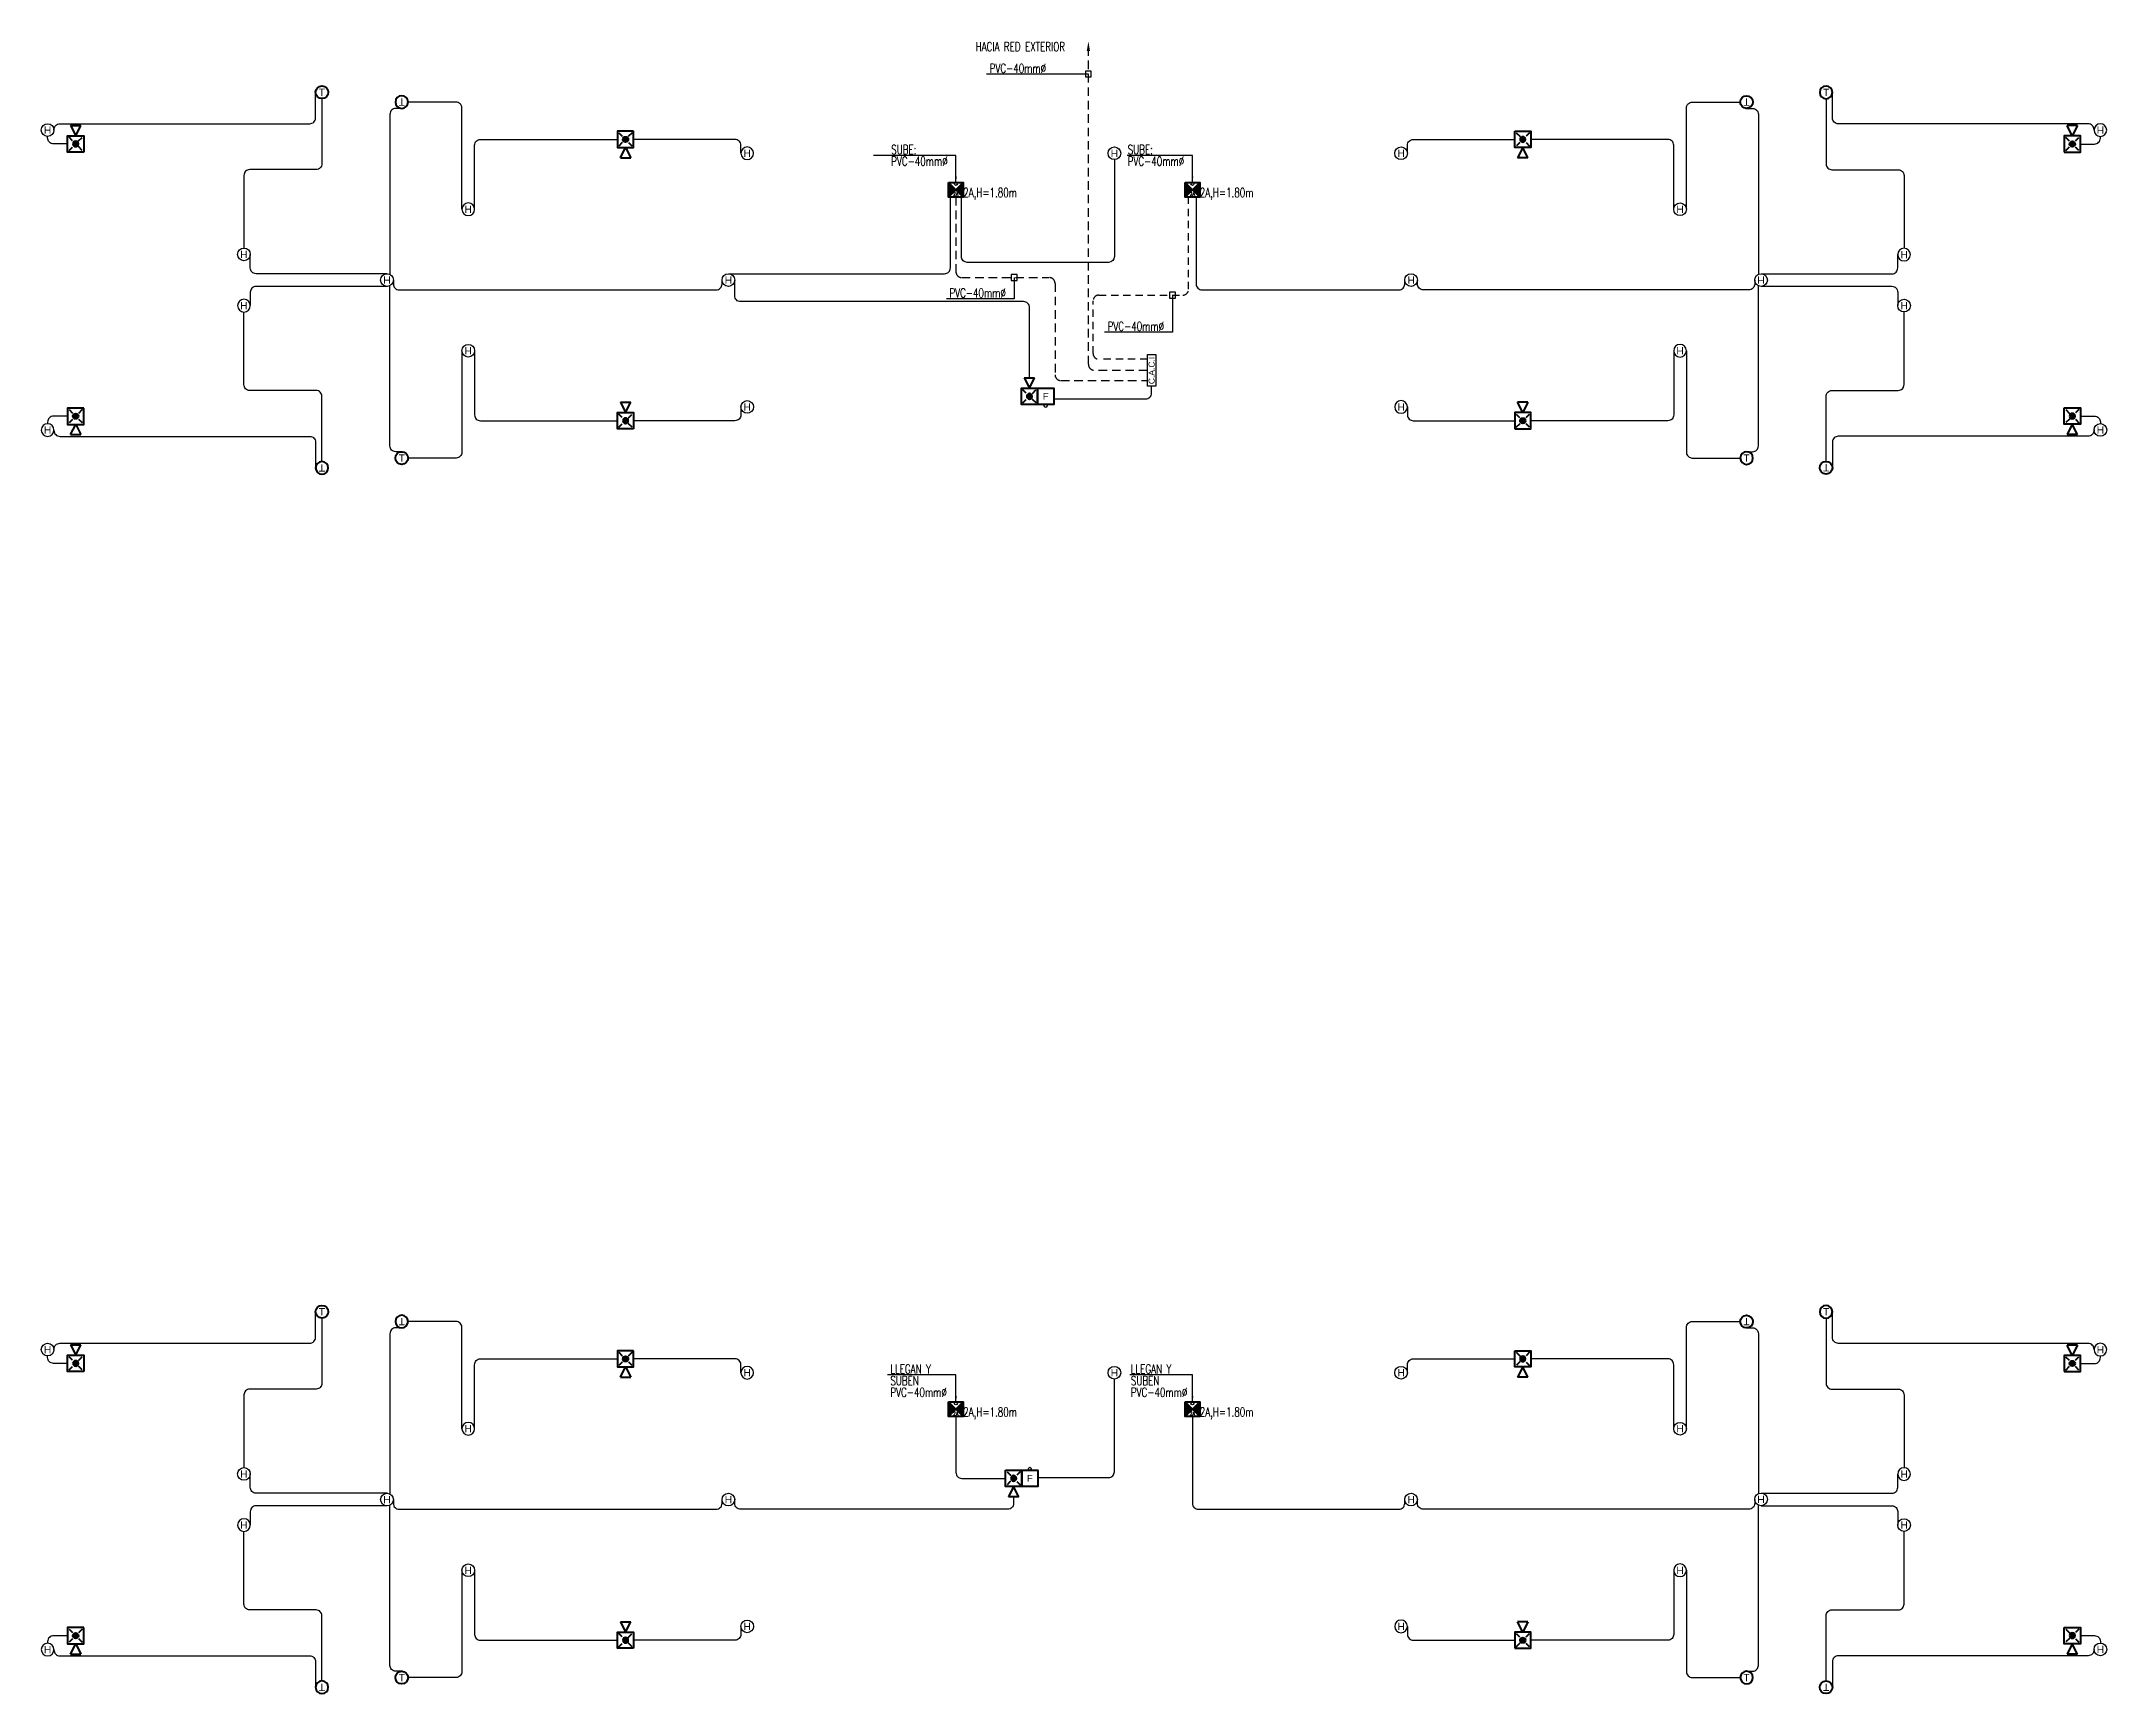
# Model space of a CAD drawing. Header units: millimetres. Extents: x 4 to 46, y -121 to 34.
# Drawn here: x 3.85 to 46.2, y 0.14 to 34.02 of the extents above; entities that cross this region are included whole.
import ezdxf
from ezdxf.enums import TextEntityAlignment as Align

# ---------------------------------------------------------------- set-up
doc = ezdxf.new("R2010")
doc.units = ezdxf.units.MM
doc.linetypes.add('CONTINUA', pattern=[0])
doc.linetypes.add('DASHED', pattern=[0.75, 0.5, -0.25])
for name, color, linetype, lineweight in [('MQ.CAJA PASO TELECOMUNICACIONES', 94, 'Continuous', 40), ('MQ.CAN ACI', 150, 'RAYABARRA', 40), ('MQ.CANALI DYA', 150, 'Continuous', 30), ('MQ.CIRCUITO TOMACORRIENTE TECHO', 7, 'Continuous', 30), ('MQ.DETECTOR HUMO', 150, 'Continuous', 30), ('MQ.FLECHAS', 135, 'Continuous', 15), ('MQ.TEXTO GENERAL', 255, 'Continuous', 40), ('MQ.TEXTOS GENERALES', 7, 'Continuous', 30)]:
    doc.layers.add(name, color=color, linetype=linetype, lineweight=lineweight)
doc.layers.add('MQ_DETECTOR TEMPERATURA', color=150, linetype='Continuous', lineweight=50, true_color=0x007fff)
doc.styles.add('MQTEXTO', font='romans.shx')
doc.styles.get("Standard").update_dxf_attribs({"font": 'arial.ttf'})
doc.linetypes.add('RAYABARRA', pattern='A,0.3,-0.3,["|",Standard,S=0.1,R=0,X=-0.1,Y=-0.05],-0.25', length=0.85)
doc.dimstyles.new('ISO-25', dxfattribs={"dimtxt": 2.5, "dimasz": 2.5, "dimexe": 1.25, "dimexo": 0.625, "dimtad": 1, "dimtxsty": 'Standard', "dimcen": 2.5, "dimadec": 0, "dimazin": 0, "dimtfac": 1, "dimtmove": 0, "dimatfit": 3, "dimfxl": 1, "dimarcsym": 0})

msp = doc.modelspace()

# ---------------------------------------------------------------- texts
at = {"layer": 'MQ.TEXTO GENERAL', "color": 7, "style": 'MQTEXTO', "width": 0.7}
for s, p in [('HACIA RED EXTERIOR', (23.005, 33.91, 0)), ('PVC-40mm%%C', (23.292, 33.467, 0)), ('PVC-40mm%%C', (22.467, 28.861, 0)), ('PVC-40mm%%C', (25.711, 28.177))]:
    msp.add_text(s, height=0.1875, dxfattribs=at).set_placement(p, align=Align.MIDDLE_LEFT)

# ---------------------------------------------------------------- blocks, each defined once
blk = doc.blocks.new('AVISADOR SONORO 1 EN 75')
at = {"layer": 'MQ.CAN ACI', "linetype": 'CONTINUA', "ltscale": 0.05}
h = blk.add_hatch(color=256, dxfattribs=at)
h.paths.add_polyline_path([(0, 0.166), (-0.039, 0.127, 0.198912), (0, 0.111, 0.198912), (0.039, 0.127)])
h.paths.add_polyline_path([(0.039, 0.127, 0.414214), (0.039, 0.206), (0, 0.166)])
h.paths.add_polyline_path([(0.039, 0.206, 0.198912), (0, 0.222, 0.198912), (-0.039, 0.206), (0, 0.166)])
h.paths.add_polyline_path([(0, 0.166), (-0.039, 0.206, 0.414214), (-0.039, 0.127)])
for p, q in [((0.106, 0.544), (-0.106, 0.544)), ((0, 0.333), (-0.106, 0.544)), ((0.106, 0.544), (0, 0.333)), ((-0.135, 0.032), (-0.056, 0.11)), ((-0.061, 0.227), (-0.13, 0.297)), ((0.066, 0.232), (0.135, 0.302)), ((0.135, 0.032), (0.066, 0.101))]:
    blk.add_line(p, q, dxfattribs=at)
blk.add_lwpolyline([(-0.166, 0), (0.166, 0), (0.166, 0.333), (-0.166, 0.333)], close=True, dxfattribs=at)
blk.add_circle((0, 0.166), 0.0555, dxfattribs=at)
blk = doc.blocks.new('TERMOSTA ADOSADO FCR 1 EN 75')
at = {"layer": 'MQ_DETECTOR TEMPERATURA', "ltscale": 0.5}
blk.add_circle((0, 0), 0.13, dxfattribs=at)
blk.add_text('T', height=0.15, dxfattribs=at).set_placement((0, 0), align=Align.MIDDLE_CENTER)
blk = doc.blocks.new('DETECTOR DE HUMO 1 EN 75')
at = {"layer": 'MQ.DETECTOR HUMO'}
blk.add_circle((0, 0.13), 0.13, dxfattribs=at)
blk.add_text('H', height=0.15, rotation=180, dxfattribs=at).set_placement((0, 0.13), align=Align.MIDDLE_CENTER)
blk = doc.blocks.new('DETECTORES1 TORRE')
at = {"layer": 'MQ.CANALI DYA', "elevation": 0}
for points in [[(-4.745, 1.6), (-4.745, 1.609, -0.414214), (-4.625, 1.729), (0.5, 1.729, 0.414214), (0.62, 1.849), (0.62, 2.375)], [(0.75, 2.245), (0.75, 0.909, -0.414214), (0.63, 0.789), (-0.73, 0.789, 0.414214), (-0.85, 0.669), (-0.85, -0.82)], [(-4.466, 1.316), (-4.755, 1.316, -0.414214), (-4.875, 1.436), (-4.875, 1.47)]]:
    blk.add_lwpolyline(points, format="xyb", dxfattribs=at)
at = {"layer": 'MQ.CANALI DYA'}
blk.add_lwpolyline([(2.084, -1.345), (-0.6, -1.345, -0.414214), (-0.72, -1.225), (-0.72, -0.95)], format="xyb", dxfattribs=at)
at = {"layer": 'MQ.CAN ACI', "linetype": 'CONTINUA', "ltscale": 0.05, "xscale": -1}
blk.add_blockref('AVISADOR SONORO 1 EN 75', (-4.3, 1.15), dxfattribs=at)
at = {"layer": 'MQ.DETECTOR HUMO'}
for p in [(-4.875, 1.47), (-0.85, -1.08)]:
    blk.add_blockref('DETECTOR DE HUMO 1 EN 75', p, dxfattribs=at)
at = {"layer": 'MQ_DETECTOR TEMPERATURA', "ltscale": 0.5}
blk.add_blockref('TERMOSTA ADOSADO FCR 1 EN 75', (0.75, 2.375, 0), dxfattribs=at)
blk = doc.blocks.new('DETECTORES2 TORRE')
at = {"layer": 'MQ.CANALI DYA', "elevation": 0}
for points in [[(2.399, -2.045), (2.264, -2.045, -0.414214), (2.144, -1.925), (2.144, 1.36)], [(3.88, 0.025), (3.88, -1.289, 0.414214), (4, -1.409), (6.809, -1.409)]]:
    blk.add_lwpolyline(points, format="xyb", dxfattribs=at)
at = {"layer": 'MQ.CANALI DYA'}
for points in [[(3.62, 0.025), (3.62, -2.054, -0.414214), (3.5, -2.174), (2.517, -2.174)], [(9.34, -1.125), (9.34, -1.289, -0.414214), (9.22, -1.409), (7.141, -1.409)]]:
    blk.add_lwpolyline(points, format="xyb", dxfattribs=at)
at = {"layer": 'MQ.CAN ACI', "linetype": 'CONTINUA', "ltscale": 0.05, "xscale": -1}
blk.add_blockref('AVISADOR SONORO 1 EN 75', (6.975, -1.575), dxfattribs=at)
at = {"layer": 'MQ.DETECTOR HUMO'}
for p in [(3.75, -0.105), (9.47, -1.255)]:
    blk.add_blockref('DETECTOR DE HUMO 1 EN 75', p, dxfattribs=at)
at = {"layer": 'MQ_DETECTOR TEMPERATURA', "ltscale": 0.5}
blk.add_blockref('TERMOSTA ADOSADO FCR 1 EN 75', (2.387, -2.174, 0), dxfattribs=at)
blk = doc.blocks.new('PANEL 1 EN 50')
at = {"layer": 'MQ.DETECTOR HUMO'}
blk.add_lwpolyline([(-0.322, 0.173), (0.322, 0.173), (0.322, 0), (-0.322, 0)], close=True, dxfattribs=at)
at = {"layer": 'MQ.DETECTOR HUMO', "color": 7}
blk.add_text('C.A.C.I', height=0.125, rotation=360, dxfattribs=at).set_placement((-0.002, 0.087, 0), align=Align.MIDDLE_CENTER)
blk = doc.blocks.new('ESTACION MANUAL 1 EN 75')
at = {"layer": 'MQ.CAN ACI', "linetype": 'CONTINUA', "ltscale": 0.05}
blk.add_lwpolyline([(-0.166, 0.361), (0.166, 0.361), (0.166, 0.028), (-0.166, 0.028)], close=True, dxfattribs=at)
at = {"layer": 'MQ.TEXTOS GENERALES'}
blk.add_text('F', height=0.14, dxfattribs=at).set_placement((0, 0.194), align=Align.MIDDLE_CENTER)
blk = doc.blocks.new('C.C.(2A) 250x250x125 1 EN 75')
at = {"layer": 'MQ.CAJA PASO TELECOMUNICACIONES'}
h = blk.add_hatch(color=256, dxfattribs=at)
h.dxf.hatch_style = 1
h.paths.add_polyline_path([(0, 0), (0.15, 0.15), (0, 0.3)])
h.paths.add_polyline_path([(0.15, 0.15), (0.3, 0), (0.3, 0.3)])
for p, q in [((0.3, 0.3), (0, 0)), ((0, 0.3), (0.3, 0))]:
    blk.add_line(p, q, dxfattribs=at)
blk.add_lwpolyline([(0, 0.3), (0.3, 0.3), (0.3, 0), (0, 0)], close=True, dxfattribs=at)
at = {"layer": 'DEFPOINTS', "style": 'MQTEXTO', "width": 0.9}
blk.add_text('2A', height=0.075, dxfattribs=at).set_placement((0.092, 0.061), align=Align.MIDDLE_LEFT)
blk = doc.blocks.new('pasillo1 torre')
at = {"layer": 'MQ.CANALI DYA'}
for points in [[(3.4, 0.47), (3.4, -1.517, -0.414159), (3.28, -1.637), (0.383, -1.638, -0.414269), (0.263, -1.518), (0.263, -0.3)], [(5.078, -0.3), (5.078, -2.08, 0.414214), (5.198, -2.2), (9.234, -2.2, 0.414214), (9.354, -2.08), (9.354, -2)], [(-11.386, -2), (-11.386, -2.08, 0.414214), (-11.266, -2.2), (-4.766, -2.2, 0.414214), (-4.646, -2.08), (-4.646, -2)], [(1.659, -4.006), (1.659, -2.563, 0.414214), (1.539, -2.443), (-4.266, -2.443, -0.414214), (-4.386, -2.323), (-4.386, -2)], [(16.53, -2.002), (16.53, -2.08, -0.414214), (16.41, -2.2), (9.734, -2.2, -0.414214), (9.614, -2.08), (9.614, -2)], [(2.158, -4.438), (4.043, -4.438, 0.414214), (4.163, -4.318), (4.163, -4.172)]]:
    blk.add_lwpolyline(points, format="xyb", dxfattribs=at)
at = {"layer": 'MQ.CANALI DYA', "elevation": 0}
blk.add_lwpolyline([(-4.516, -1.87), (-0.082, -1.87, 0.414214), (0.038, -1.75), (0.038, -0.3)], format="xyb", dxfattribs=at)
at = {"layer": 'MQ.CANALI DYA', "linetype": 'DASHED', "ltscale": 0.3}
blk.add_lwpolyline([(4.077, -3.624), (3.082, -3.624, -0.414214), (2.962, -3.504), (2.962, -2.429, -0.414214), (3.082, -2.309), (4.802, -2.309, 0.414214), (4.922, -2.189), (4.922, -0.3)], format="xyb", dxfattribs=at)
at = {"layer": 'MQ.CIRCUITO TOMACORRIENTE TECHO', "ltscale": 0.3}
for centre in [(0.15, -0.03), (5, -0.03), (1.991, -4.58)]:
    blk.add_circle(centre, 0.03, dxfattribs=at)
at = {"layer": 'MQ.CAJA PASO TELECOMUNICACIONES'}
for p in [(0, -0.3), (4.85, -0.3)]:
    blk.add_blockref('C.C.(2A) 250x250x125 1 EN 75', p, dxfattribs=at)
at = {"layer": 'MQ.CAN ACI', "linetype": 'CONTINUA', "ltscale": 0.05, "xscale": -1}
blk.add_blockref('AVISADOR SONORO 1 EN 75', (1.659, -4.55), dxfattribs=at)
at = {"layer": 'MQ.CAN ACI', "linetype": 'CONTINUA', "ltscale": 0.05}
blk.add_blockref('ESTACION MANUAL 1 EN 75', (1.991, -4.578), dxfattribs=at)
at = {"layer": 'MQ.DETECTOR HUMO'}
for p in [(3.4, 0.47), (-11.516, -2.13), (-4.516, -2.13), (9.484, -2.13), (16.66, -2.132)]:
    blk.add_blockref('DETECTOR DE HUMO 1 EN 75', p, dxfattribs=at)
at = {"layer": 'MQ.DETECTOR HUMO', "rotation": 90}
blk.add_blockref('PANEL 1 EN 50', (4.25, -3.851), dxfattribs=at)
at = {"layer": 'MQ.TEXTO GENERAL', "style": 'MQTEXTO', "width": 0.7}
for s, p in [('SUBE:', (-1.177, 0.675)), ('SUBE:', (3.673, 0.675)), ('2A,H=1.80m', (0.3, -0.206)), ('2A,H=1.80m', (5.15, -0.206))]:
    blk.add_text(s, height=0.1875, dxfattribs=at).set_placement(p, align=Align.MIDDLE_LEFT)
for p in [(-1.177, 0.437), (3.673, 0.437)]:
    blk.add_text('PVC-40mm%%C', height=0.1875, rotation=360, dxfattribs=at).set_placement(p, align=Align.MIDDLE_LEFT)
at = {"layer": 'MQ.FLECHAS'}
for points in [[(0.151, 0.002), (0.151, 0.556), (-1.539, 0.556)], [(5.001, 0.002), (5.001, 0.556), (3.661, 0.556)]]:
    blk.add_leader(points, dimstyle='ISO-25', override={"dimasz": 0.12, "dimfxl": 0.15, "dimfxlon": 1, "dimtzin": 0}, dxfattribs=at)
blk = doc.blocks.new('pasillo4 torre')
at = {"layer": 'MQ.CANALI DYA', "elevation": 0}
for points in [[(1.833, -1.549), (3.28, -1.549, 0.414214), (3.4, -1.429), (3.4, 0.47)], [(5, -0.3), (5, -2.08, 0.414214), (5.12, -2.2), (9.234, -2.2, 0.414214), (9.354, -2.08), (9.354, -2)]]:
    blk.add_lwpolyline(points, format="xyb", dxfattribs=at)
at = {"layer": 'MQ.CANALI DYA'}
for points in [[(0.15, -0.3), (0.15, -1.446, 0.414214), (0.27, -1.566), (1.167, -1.566)], [(-11.386, -2), (-11.386, -2.08, 0.414214), (-11.266, -2.2), (-4.766, -2.2, 0.414214), (-4.646, -2.08), (-4.646, -2)], [(1.334, -1.944), (1.334, -2.08, -0.414214), (1.214, -2.2), (-4.266, -2.2, -0.414214), (-4.386, -2.08), (-4.386, -2)], [(16.53, -1.998), (16.53, -2.08, -0.414214), (16.41, -2.2), (9.734, -2.2, -0.414214), (9.614, -2.08), (9.614, -2)]]:
    blk.add_lwpolyline(points, format="xyb", dxfattribs=at)
at = {"layer": 'MQ.CIRCUITO TOMACORRIENTE TECHO', "ltscale": 0.3}
for centre in [(0.15, -0.03), (5, -0.03, 0), (1.666, -1.37, 0)]:
    blk.add_circle(centre, 0.03, dxfattribs=at)
at = {"layer": 'MQ.CAJA PASO TELECOMUNICACIONES'}
for p in [(0, -0.3), (4.85, -0.3, 0)]:
    blk.add_blockref('C.C.(2A) 250x250x125 1 EN 75', p, dxfattribs=at)
at = {"layer": 'MQ.CAN ACI', "linetype": 'CONTINUA', "ltscale": 0.05, "xscale": -1, "rotation": 180}
blk.add_blockref('AVISADOR SONORO 1 EN 75', (1.334, -1.4, 0), dxfattribs=at)
at = {"layer": 'MQ.CAN ACI', "linetype": 'CONTINUA', "ltscale": 0.05}
blk.add_blockref('ESTACION MANUAL 1 EN 75', (1.666, -1.761, 0), dxfattribs=at)
at = {"layer": 'MQ.DETECTOR HUMO'}
for p in [(3.4, 0.47), (-11.516, -2.13), (-4.516, -2.13), (9.484, -2.13), (16.66, -2.128, 0)]:
    blk.add_blockref('DETECTOR DE HUMO 1 EN 75', p, dxfattribs=at)
at = {"layer": 'MQ.TEXTO GENERAL', "color": 7, "style": 'MQTEXTO', "width": 0.7}
for s, p in [('SUBEN', (-1.194, 0.437)), ('SUBEN', (3.738, 0.437, 0)), ('PVC-40mm%%C', (-1.194, 0.199)), ('PVC-40mm%%C', (3.738, 0.199, 0)), ('2A,H=1.80m', (0.3, -0.206)), ('2A,H=1.80m', (5.15, -0.206, 0))]:
    blk.add_text(s, height=0.1875, rotation=360, dxfattribs=at).set_placement(p, align=Align.MIDDLE_LEFT)
for p in [(-1.194, 0.675), (3.738, 0.675, 0)]:
    blk.add_text('LLEGAN Y', height=0.1875, dxfattribs=at).set_placement(p, align=Align.MIDDLE_LEFT)
at = {"layer": 'MQ.FLECHAS'}
for points in [[(0.151, 0.002), (0.151, 0.556), (-1.255, 0.556)], [(5.001, 0.002, 0), (5.001, 0.556, 0), (3.715, 0.556, 0)]]:
    blk.add_leader(points, dimstyle='ISO-25', override={"dimasz": 0.12, "dimfxl": 0.15, "dimfxlon": 1, "dimtzin": 0}, dxfattribs=at)

# ---------------------------------------------------------------- linework, layer by layer
at = {"layer": 'MQ.CANALI DYA', "linetype": 'DASHED', "ltscale": 0.35, "elevation": 0}
msp.add_lwpolyline([(26.527, 27.274), (25.442, 27.274, -0.414214), (25.317, 27.399), (25.317, 33.819)], format="xyb", dxfattribs=at)
at = {"layer": 'MQ.CANALI DYA', "linetype": 'DASHED', "ltscale": 0.35}
msp.add_lwpolyline([(22.6, 30.825), (22.6, 29.297, 0.414214), (22.72, 29.177), (24.513, 29.177, -0.414214), (24.633, 29.057), (24.633, 27.184, 0.414214), (24.753, 27.064), (26.527, 27.064)], format="xyb", dxfattribs=at)
at = {"layer": 'MQ.FLECHAS'}
msp.add_solid([(25.35, 33.819, 0), (25.317, 34.019, 0), (25.284, 33.819, 0)], dxfattribs=at)

# ---------------------------------------------------------------- block references
at = {"layer": 'MQ.CANALI DYA'}
for name, p in [('DETECTORES1 TORRE', (8.85, 30.6)), ('pasillo1 torre', (22.45, 31.125)), ('DETECTORES2 TORRE', (8.85, 27.65)), ('DETECTORES1 TORRE', (8.85, 5.6)), ('pasillo4 torre', (22.45, 6.125, 0)), ('DETECTORES2 TORRE', (8.85, 2.65))]:
    msp.add_blockref(name, p, dxfattribs=at)
at = {"layer": 'MQ.CANALI DYA', "xscale": -1}
for name, p in [('DETECTORES1 TORRE', (41.194, 30.598)), ('DETECTORES2 TORRE', (41.2, 27.65)), ('DETECTORES1 TORRE', (41.194, 5.598)), ('DETECTORES2 TORRE', (41.2, 2.65))]:
    msp.add_blockref(name, p, dxfattribs=at)
at = {"layer": 'MQ.CANALI DYA', "xscale": -1, "rotation": 180}
for name, p in [('DETECTORES2 TORRE', (8.85, 30.6)), ('DETECTORES1 TORRE', (8.85, 27.65)), ('DETECTORES2 TORRE', (8.85, 5.6)), ('DETECTORES1 TORRE', (8.85, 2.65))]:
    msp.add_blockref(name, p, dxfattribs=at)
at = {"layer": 'MQ.CANALI DYA', "rotation": 180}
for name, p in [('DETECTORES2 TORRE', (41.2, 30.6)), ('DETECTORES1 TORRE', (41.194, 27.652)), ('DETECTORES2 TORRE', (41.2, 5.6)), ('DETECTORES1 TORRE', (41.194, 2.652))]:
    msp.add_blockref(name, p, dxfattribs=at)

msp.set_redraw_order([(e.dxf.handle, doc.entitydb.next_handle()) for e in msp.query("TEXT MTEXT ATTDEF DIMENSION ARC_DIMENSION")])  # texts and dimensions are drawn at this point

# ---------------------------------------------------------------- leaders
at = {"layer": 'MQ.FLECHAS'}
for points in [[(25.317, 33.348, 0), (24.621, 33.348, 0), (23.229, 33.348, 0)], [(23.796, 29.177, 0), (23.796, 28.742, 0), (22.404, 28.742, 0)], [(27.04, 28.816), (27.04, 28.059), (25.647, 28.059)]]:
    msp.add_leader(points, dimstyle='ISO-25', override={"dimasz": 0.12, "dimldrblk": 'BoxBlank', "dimfxl": 0.15, "dimfxlon": 1, "dimtzin": 0}, dxfattribs=at)

doc.saveas('drawing.dxf')
